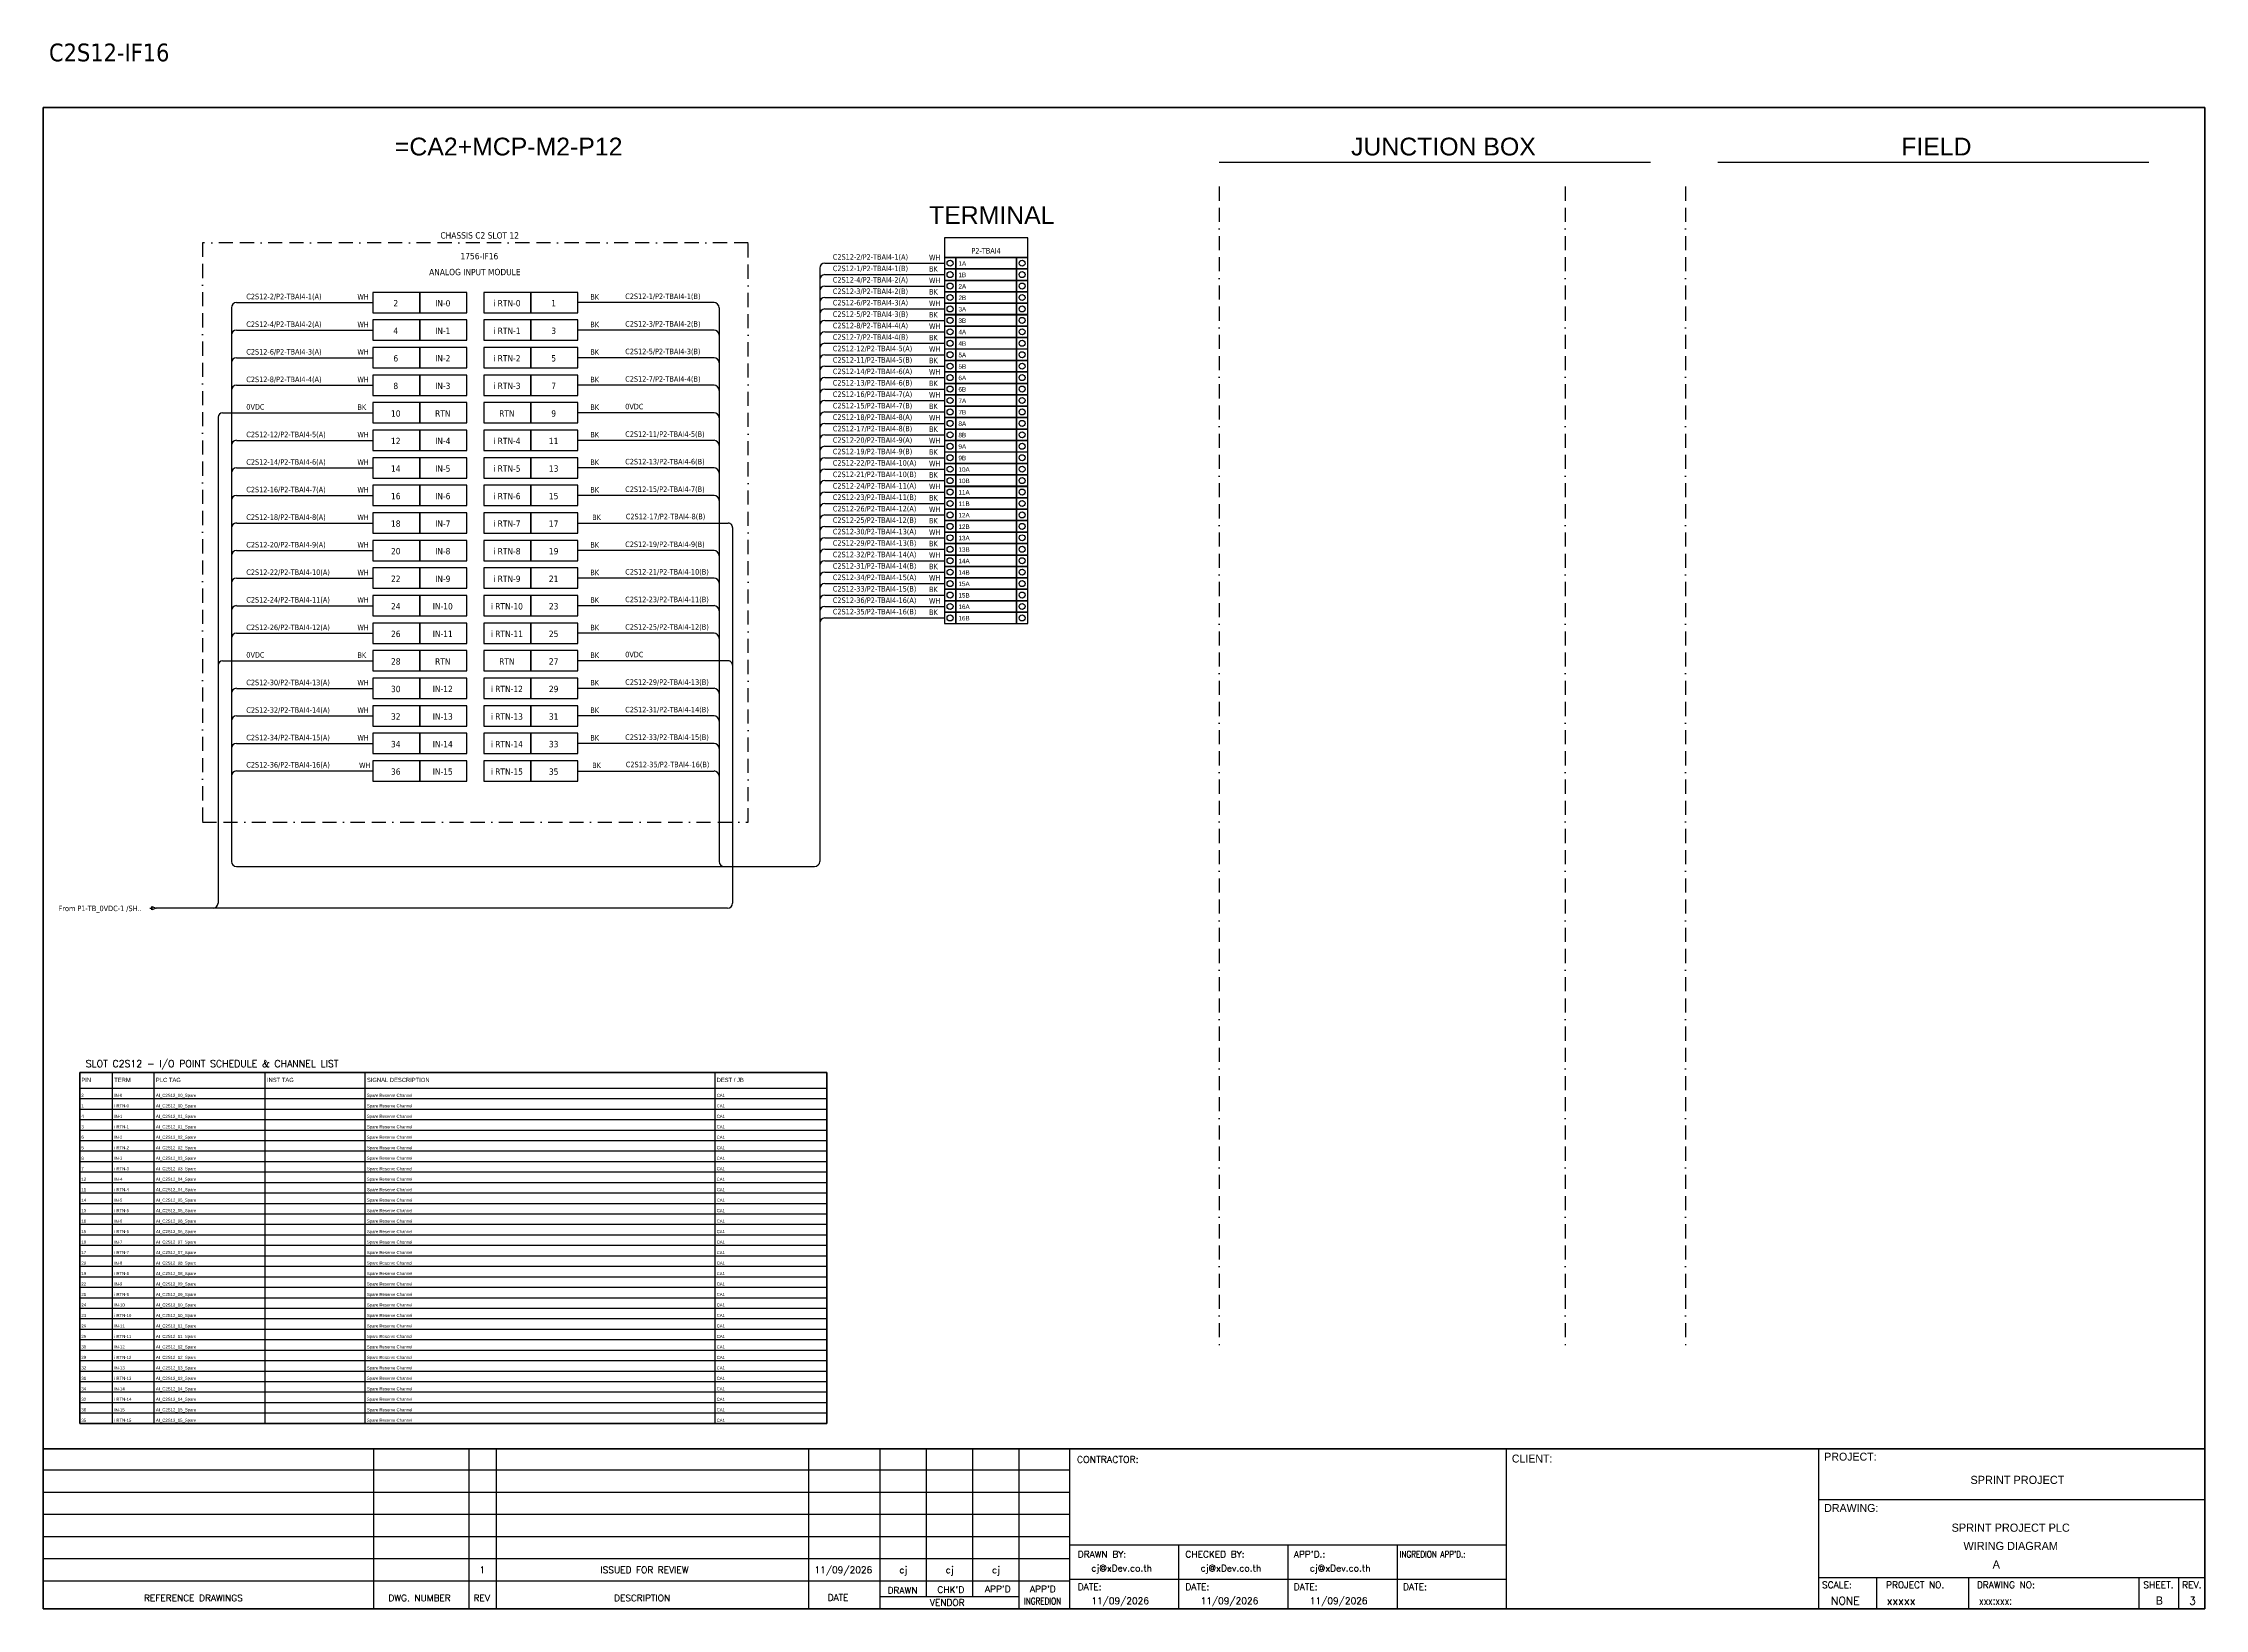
# Model space of a CAD drawing. Header units: millimetres. Extents: x 0 to 62600, y 0 to 14837.
# Drawn here: x 50320 to 54213, y 9013 to 11833 of the extents above; entities that cross this region are included whole.
import ezdxf
from ezdxf.enums import TextEntityAlignment as Align

# ---------------------------------------------------------------- set-up
doc = ezdxf.new("R2010")
doc.units = ezdxf.units.MM
doc.linetypes.add('BORDERX2', pattern=[88.9, 25.4, -12.7, 25.4, -12.7, 0, -12.7])
for name, color, linetype in [('GT_1', 9, 'Continuous'), ('HELPPOINT', 7, 'Continuous'), ('MEMBER', 7, 'Continuous'), ('VECTORS', 7, 'Continuous'), ('x01001-FrameArea', 2, 'BORDERX2')]:
    doc.layers.add(name, color=color, linetype=linetype)
doc.layers.add('IE-EQUIP', color=253, linetype='Continuous', lineweight=25)
doc.layers.add('IE-WIRE', color=7, linetype='Continuous', lineweight=25)
doc.styles.add('HTX11', font='O8111901')
doc.styles.add('ROMANS', font='romans.shx', dxfattribs={"width": 0.85, "height": 25})
doc.styles.get("Standard").update_dxf_attribs({"font": 'arial.ttf'})
doc.styles.add('Tahoma', font='')
doc.styles.get('Tahoma').set_extended_font_data('Tahoma')

# ---------------------------------------------------------------- blocks, each defined once
blk = doc.blocks.new('xTermSingleLayer110')
at = {"color": 7, "ltscale": 25.4}
for points in [[(0, -537), (537, -537), (537, 0), (0, 0)], [(537, -537), (3378, -537), (3378, 0), (537, 0)], [(3378, -537), (3915, -537), (3915, 0), (3378, 0)]]:
    blk.add_lwpolyline(points, close=True, dxfattribs=at)
for centre in [(268, -268), (3647, -268)]:
    blk.add_circle(centre, 141, dxfattribs=at)
blk.add_attdef('TERMINAL_B', (661, -387), '', height=212)
blk = doc.blocks.new('xTerminal_fr_to')
at = {"layer": 'VECTORS', "color": 1, "true_color": 0xff0000}
for p, q in [((-11.3, 0), (-7.8, 0)), ((-7.8, 2.8), (0, 0)), ((-7.8, -2.8), (-7.8, 2.8)), ((-7.8, 2.8), (0, 0)), ((-7.8, 2.8), (-7.8, -2.8)), ((0, 0), (-7.8, -2.8)), ((0, 0), (-7.8, -2.8))]:
    blk.add_line(p, q, dxfattribs=at)

msp = doc.modelspace()

# ---------------------------------------------------------------- linework, layer by layer
for p, q in [((52437.9, 11618.3), (53214.7, 11618.3)), ((53335.7, 11618.3), (54112.4, 11618.3))]:
    msp.add_line(p, q)
at = {"ltscale": 25.4}
for p, q in [((51727.3, 11415.7), (51942.7, 11415.7)), ((51727.3, 11374.5), (51942.7, 11374.5)), ((51527.8, 11365.4), (51282.5, 11365.4)), ((51727.3, 11333.3), (51942.7, 11333.3)), ((51527.8, 11315.8), (51282.5, 11315.8)), ((51727.3, 11292.1), (51942.7, 11292.1)), ((51527.8, 11266.1), (51282.5, 11266.1)), ((51527.8, 11216.5), (51282.5, 11216.5)), ((51727.3, 11250.8), (51942.7, 11250.8)), ((51727.3, 11209.6), (51942.7, 11209.6)), ((50642.5, 11166.9), (50913, 11166.9)), ((51527.8, 11166.9), (51282.5, 11166.9)), ((51727.3, 11168.4), (51942.7, 11168.4)), ((51527.8, 11117.2), (51282.5, 11117.2)), ((51727.3, 11127.2), (51942.7, 11127.2)), ((51527.8, 11067.6), (51282.5, 11067.6)), ((51727.3, 11085.9), (51942.7, 11085.9)), ((51727.3, 11044.7), (51942.7, 11044.7)), ((51527.8, 11018), (51282.5, 11018)), ((51727.3, 11003.5), (51942.7, 11003.5)), ((51282.5, 10968.3), (51553, 10968.3)), ((51727.3, 10962.3), (51942.7, 10962.3)), ((51527.8, 10918.7), (51282.5, 10918.7)), ((51727.3, 10921), (51942.7, 10921)), ((51527.8, 10869.1), (51282.5, 10869.1)), ((51727.3, 10879.8), (51942.7, 10879.8)), ((51727.3, 10838.6), (51942.7, 10838.6)), ((51527.8, 10819.4), (51282.5, 10819.4)), ((51727.3, 10797.4), (51942.7, 10797.4)), ((51527.8, 10769.8), (51282.5, 10769.8)), ((50642.5, 10720.2), (50913, 10720.2)), ((51553, 10720.2), (51282.5, 10720.2)), ((51527.8, 10670.5), (51282.5, 10670.5)), ((51527.8, 10620.9), (51282.5, 10620.9)), ((51527.8, 10571.3), (51282.5, 10571.3)), ((51282.5, 10521.6), (51527.8, 10521.6))]:
    msp.add_line(p, q, dxfattribs=at)
at = {"color": 7}
for p, q in [((50444.6, 9346.4), (50444.6, 9978.5)), ((50519.6, 9346.4), (50519.6, 9978.5)), ((50719.6, 9346.4), (50719.6, 9978.5)), ((50899.6, 9346.4), (50899.6, 9978.5)), ((51529.6, 9346.4), (51529.6, 9978.5)), ((50385.3, 9950.5), (51731.1, 9950.5))]:
    msp.add_line(p, q, dxfattribs=at)
at = {"color": 8}
for p, q in [((50385.3, 9931.7), (51731.1, 9931.7)), ((50385.3, 9912.8), (51731.1, 9912.8)), ((50385.3, 9893.9), (51731.1, 9893.9)), ((50385.3, 9875), (51731.1, 9875)), ((50385.3, 9856.2), (51731.1, 9856.2)), ((50385.3, 9837.3), (51731.1, 9837.3)), ((50385.3, 9818.4), (51731.1, 9818.4)), ((50385.3, 9799.5), (51731.1, 9799.5)), ((50385.3, 9780.6), (51731.1, 9780.6)), ((50385.3, 9761.8), (51731.1, 9761.8)), ((50385.3, 9742.9), (51731.1, 9742.9)), ((50385.3, 9724), (51731.1, 9724)), ((50385.3, 9705.1), (51731.1, 9705.1)), ((50385.3, 9686.2), (51731.1, 9686.2)), ((50385.3, 9667.4), (51731.1, 9667.4)), ((50385.3, 9648.5), (51731.1, 9648.5)), ((50385.3, 9629.6), (51731.1, 9629.6)), ((50385.3, 9610.7), (51731.1, 9610.7)), ((50385.3, 9591.9), (51731.1, 9591.9)), ((50385.3, 9573), (51731.1, 9573)), ((50385.3, 9554.1), (51731.1, 9554.1)), ((50385.3, 9535.2), (51731.1, 9535.2)), ((50385.3, 9516.3), (51731.1, 9516.3)), ((50385.3, 9497.5), (51731.1, 9497.5)), ((50385.3, 9478.6), (51731.1, 9478.6)), ((50385.3, 9459.7), (51731.1, 9459.7)), ((50385.3, 9440.8), (51731.1, 9440.8)), ((50385.3, 9422), (51731.1, 9422)), ((50385.3, 9403.1), (51731.1, 9403.1)), ((50385.3, 9384.2), (51731.1, 9384.2)), ((50385.3, 9365.3), (51731.1, 9365.3))]:
    msp.add_line(p, q, dxfattribs=at)
at = {"color": 4}
for p, q in [((53621.9, 9068.7), (53621.9, 9012.6)), ((53787.2, 9068.7), (53787.2, 9012.6))]:
    msp.add_line(p, q, dxfattribs=at)
at = {"color": 4, "ltscale": 0.5}
for p, q in [((54094.3, 9068.7), (54094.3, 9012.6)), ((54094.3, 9068.7), (54094.3, 9012.6)), ((54165.5, 9068.7), (54165.5, 9012.6)), ((54165.5, 9068.7), (54165.5, 9012.6))]:
    msp.add_line(p, q, dxfattribs=at)
at = {"color": 4, "ltscale": 25.4}
msp.add_lwpolyline([(51942.7, 11446.6), (52093, 11446.6), (52093, 11481.9), (51942.7, 11481.9)], close=True, dxfattribs=at)
msp.add_lwpolyline([(50385.3, 9978.5), (51731.1, 9978.5), (51731.1, 9346.4), (50385.3, 9346.4)], close=True)
at = {"color": 7}
msp.add_lwpolyline([(50385.3, 9346.4), (51731.1, 9346.4), (51731.1, 9978.5), (50385.3, 9978.5), (50385.3, 9346.4)], dxfattribs=at)
at = {"ltscale": 25.4}
for centre, radius, start, end in [((51727.3, 11406.6), 9.14, 90, 180), ((51727.3, 11365.4), 9.14, 90, 180), ((51527.8, 11356.2), 9.17, 0, 90), ((51727.3, 11324.1), 9.14, 90, 180), ((51527.8, 11306.6), 9.17, 0, 90), ((51727.3, 11282.9), 9.14, 90, 180), ((51527.8, 11256.9), 9.17, 0, 90), ((51527.8, 11207.3), 9.17, 0, 90), ((51727.3, 11241.7), 9.14, 90, 180), ((51727.3, 11200.5), 9.14, 90, 180), ((51527.8, 11157.7), 9.17, 0, 90), ((51727.3, 11159.2), 9.14, 90, 180), ((51527.8, 11108.1), 9.17, 0, 90), ((51727.3, 11118), 9.14, 90, 180), ((51527.8, 11058.4), 9.17, 0, 90), ((51727.3, 11076.8), 9.14, 90, 180), ((51727.3, 11035.6), 9.14, 90, 180), ((51527.8, 11008.8), 9.17, 0, 90), ((51727.3, 10994.3), 9.14, 90, 180), ((51727.3, 10953.1), 9.14, 90, 180), ((51527.8, 10909.5), 9.17, 0, 90), ((51727.3, 10911.9), 9.14, 90, 180), ((51527.8, 10859.9), 9.17, 0, 90), ((51727.3, 10870.7), 9.14, 90, 180), ((51727.3, 10829.5), 9.14, 90, 180), ((51527.8, 10810.3), 9.17, 0, 90), ((51727.3, 10788.2), 9.14, 90, 180), ((51527.8, 10760.6), 9.17, 0, 90), ((51527.8, 10661.4), 9.17, 0, 90), ((51527.8, 10611.7), 9.17, 0, 90), ((51527.8, 10562.1), 9.17, 0, 90), ((51527.8, 10512.5), 9.17, 0, 90)]:
    msp.add_arc(centre, radius, start, end, dxfattribs=at)
at = {"layer": 'GT_1', "color": 4}
for p, q in [((50915, 9012.6), (50915, 9300.8)), ((51086.9, 9012.6), (51086.9, 9300.8)), ((51136.1, 9012.6), (51136.1, 9300.8)), ((51698.7, 9012.6), (51698.7, 9300.8)), ((51827, 9012.6), (51827, 9300.8)), ((51910.6, 9034.4), (51910.6, 9300.8)), ((51994.1, 9034.5), (51994.1, 9300.8)), ((52077.4, 9012.6), (52077.4, 9300.8)), ((52168.4, 9012.6), (52168.4, 9300.8)), ((52955.4, 9012.6), (52955.4, 9300.8)), ((53517.7, 9012.6), (53517.7, 9300.8)), ((53517.7, 9012.6), (53517.7, 9300.8)), ((53517.7, 9012.6), (53517.7, 9300.8)), ((52168.4, 9262), (50319.6, 9262)), ((52168.4, 9222.2), (50319.6, 9222.2)), ((52168.4, 9182.2), (50319.6, 9182.2)), ((52168.4, 9142.3), (50319.6, 9142.3)), ((52955.4, 9127), (52168.4, 9127)), ((52365.2, 9012.6), (52365.2, 9127)), ((52561.9, 9012.6), (52561.9, 9127)), ((52758.7, 9012.6), (52758.7, 9127)), ((52168.4, 9102.4), (50319.6, 9102.4)), ((52168.3, 9062.5), (50319.6, 9062.5)), ((52077.4, 9034.4), (51827, 9034.4)), ((52955.4, 9065.5), (52168.4, 9065.5)), ((53517.7, 9068.7), (54212.9, 9068.7))]:
    msp.add_line(p, q, dxfattribs=at)
at = {"layer": 'HELPPOINT', "color": 4, "lineweight": 35}
for p, q in [((50319.6, 9012.6), (50319.6, 11716.9)), ((50319.6, 11716.9), (54212.9, 11716.9)), ((50319.6, 9012.6), (50319.6, 11716.9)), ((50319.6, 11716.9), (54212.9, 11716.9)), ((54212.9, 11716.9), (54212.9, 9012.6)), ((54212.9, 11716.9), (54212.9, 9012.6)), ((54212.9, 9012.6), (50319.6, 9012.6)), ((54212.9, 9012.6), (50319.6, 9012.6))]:
    msp.add_line(p, q, dxfattribs=at)
at = {"layer": 'HELPPOINT', "color": 4}
for p, q in [((53517.7, 9209.2), (54212.9, 9209.2)), ((53517.7, 9209.2), (54212.9, 9209.2)), ((53517.7, 9068.7), (54212.9, 9068.7))]:
    msp.add_line(p, q, dxfattribs=at)
at = {"layer": 'IE-EQUIP', "linetype": 'Continuous', "ltscale": 25.4}
for points in [[(50913, 11347), (50997.7, 11347), (50997.7, 11383.7), (50913, 11383.7)], [(50997.7, 11347), (51082.3, 11347), (51082.3, 11383.7), (50997.7, 11383.7)], [(51113.2, 11347), (51197.8, 11347), (51197.8, 11383.7), (51113.2, 11383.7)], [(51197.8, 11347), (51282.5, 11347), (51282.5, 11383.7), (51197.8, 11383.7)], [(50913, 11297.4), (50997.7, 11297.4), (50997.7, 11334.1), (50913, 11334.1)], [(50997.7, 11297.4), (51082.3, 11297.4), (51082.3, 11334.1), (50997.7, 11334.1)], [(51113.2, 11297.4), (51197.8, 11297.4), (51197.8, 11334.1), (51113.2, 11334.1)], [(51197.8, 11297.4), (51282.5, 11297.4), (51282.5, 11334.1), (51197.8, 11334.1)], [(50913, 11247.8), (50997.7, 11247.8), (50997.7, 11284.5), (50913, 11284.5)], [(50997.7, 11247.8), (51082.3, 11247.8), (51082.3, 11284.5), (50997.7, 11284.5)], [(51113.2, 11247.8), (51197.8, 11247.8), (51197.8, 11284.5), (51113.2, 11284.5)], [(51197.8, 11247.8), (51282.5, 11247.8), (51282.5, 11284.5), (51197.8, 11284.5)], [(50913, 11198.1), (50997.7, 11198.1), (50997.7, 11234.8), (50913, 11234.8)], [(50997.7, 11198.1), (51082.3, 11198.1), (51082.3, 11234.8), (50997.7, 11234.8)], [(51113.2, 11198.1), (51197.8, 11198.1), (51197.8, 11234.8), (51113.2, 11234.8)], [(51197.8, 11198.1), (51282.5, 11198.1), (51282.5, 11234.8), (51197.8, 11234.8)], [(50913, 11148.5), (50997.7, 11148.5), (50997.7, 11185.2), (50913, 11185.2)], [(50997.7, 11148.5), (51082.3, 11148.5), (51082.3, 11185.2), (50997.7, 11185.2)], [(51113.2, 11148.5), (51197.8, 11148.5), (51197.8, 11185.2), (51113.2, 11185.2)], [(51197.8, 11148.5), (51282.5, 11148.5), (51282.5, 11185.2), (51197.8, 11185.2)], [(50913, 11098.9), (50997.7, 11098.9), (50997.7, 11135.6), (50913, 11135.6)], [(50997.7, 11098.9), (51082.3, 11098.9), (51082.3, 11135.6), (50997.7, 11135.6)], [(51113.2, 11098.9), (51197.8, 11098.9), (51197.8, 11135.6), (51113.2, 11135.6)], [(51197.8, 11098.9), (51282.5, 11098.9), (51282.5, 11135.6), (51197.8, 11135.6)], [(50913, 11049.2), (50997.7, 11049.2), (50997.7, 11085.9), (50913, 11085.9)], [(50997.7, 11049.2), (51082.3, 11049.2), (51082.3, 11085.9), (50997.7, 11085.9)], [(51113.2, 11049.2), (51197.8, 11049.2), (51197.8, 11085.9), (51113.2, 11085.9)], [(51197.8, 11049.2), (51282.5, 11049.2), (51282.5, 11085.9), (51197.8, 11085.9)], [(50913, 10999.6), (50997.7, 10999.6), (50997.7, 11036.3), (50913, 11036.3)], [(50997.7, 10999.6), (51082.3, 10999.6), (51082.3, 11036.3), (50997.7, 11036.3)], [(51113.2, 10999.6), (51197.8, 10999.6), (51197.8, 11036.3), (51113.2, 11036.3)], [(51197.8, 10999.6), (51282.5, 10999.6), (51282.5, 11036.3), (51197.8, 11036.3)], [(50913, 10950), (50997.7, 10950), (50997.7, 10986.7), (50913, 10986.7)], [(50997.7, 10950), (51082.3, 10950), (51082.3, 10986.7), (50997.7, 10986.7)], [(51113.2, 10950), (51197.8, 10950), (51197.8, 10986.7), (51113.2, 10986.7)], [(51197.8, 10950), (51282.5, 10950), (51282.5, 10986.7), (51197.8, 10986.7)], [(50913, 10900.3), (50997.7, 10900.3), (50997.7, 10937), (50913, 10937)], [(50997.7, 10900.3), (51082.3, 10900.3), (51082.3, 10937), (50997.7, 10937)], [(51113.2, 10900.3), (51197.8, 10900.3), (51197.8, 10937), (51113.2, 10937)], [(51197.8, 10900.3), (51282.5, 10900.3), (51282.5, 10937), (51197.8, 10937)], [(50913, 10850.7), (50997.7, 10850.7), (50997.7, 10887.4), (50913, 10887.4)], [(50997.7, 10850.7), (51082.3, 10850.7), (51082.3, 10887.4), (50997.7, 10887.4)], [(51113.2, 10850.7), (51197.8, 10850.7), (51197.8, 10887.4), (51113.2, 10887.4)], [(51197.8, 10850.7), (51282.5, 10850.7), (51282.5, 10887.4), (51197.8, 10887.4)], [(50913, 10801.1), (50997.7, 10801.1), (50997.7, 10837.8), (50913, 10837.8)], [(50997.7, 10801.1), (51082.3, 10801.1), (51082.3, 10837.8), (50997.7, 10837.8)], [(51113.2, 10801.1), (51197.8, 10801.1), (51197.8, 10837.8), (51113.2, 10837.8)], [(51197.8, 10801.1), (51282.5, 10801.1), (51282.5, 10837.8), (51197.8, 10837.8)], [(50913, 10751.4), (50997.7, 10751.4), (50997.7, 10788.1), (50913, 10788.1)], [(50997.7, 10751.4), (51082.3, 10751.4), (51082.3, 10788.1), (50997.7, 10788.1)], [(51113.2, 10751.4), (51197.8, 10751.4), (51197.8, 10788.1), (51113.2, 10788.1)], [(51197.8, 10751.4), (51282.5, 10751.4), (51282.5, 10788.1), (51197.8, 10788.1)], [(50913, 10701.8), (50997.7, 10701.8), (50997.7, 10738.5), (50913, 10738.5)], [(50997.7, 10701.8), (51082.3, 10701.8), (51082.3, 10738.5), (50997.7, 10738.5)], [(51113.2, 10701.8), (51197.8, 10701.8), (51197.8, 10738.5), (51113.2, 10738.5)], [(51197.8, 10701.8), (51282.5, 10701.8), (51282.5, 10738.5), (51197.8, 10738.5)], [(50913, 10652.2), (50997.7, 10652.2), (50997.7, 10688.9), (50913, 10688.9)], [(50997.7, 10652.2), (51082.3, 10652.2), (51082.3, 10688.9), (50997.7, 10688.9)], [(51113.2, 10652.2), (51197.8, 10652.2), (51197.8, 10688.9), (51113.2, 10688.9)], [(51197.8, 10652.2), (51282.5, 10652.2), (51282.5, 10688.9), (51197.8, 10688.9)], [(50913, 10602.5), (50997.7, 10602.5), (50997.7, 10639.2), (50913, 10639.2)], [(50997.7, 10602.5), (51082.3, 10602.5), (51082.3, 10639.2), (50997.7, 10639.2)], [(51113.2, 10602.5), (51197.8, 10602.5), (51197.8, 10639.2), (51113.2, 10639.2)], [(51197.8, 10602.5), (51282.5, 10602.5), (51282.5, 10639.2), (51197.8, 10639.2)], [(50913, 10552.9), (50997.7, 10552.9), (50997.7, 10589.6), (50913, 10589.6)], [(50997.7, 10552.9), (51082.3, 10552.9), (51082.3, 10589.6), (50997.7, 10589.6)], [(51113.2, 10552.9), (51197.8, 10552.9), (51197.8, 10589.6), (51113.2, 10589.6)], [(51197.8, 10552.9), (51282.5, 10552.9), (51282.5, 10589.6), (51197.8, 10589.6)], [(50913, 10503.3), (50997.7, 10503.3), (50997.7, 10540), (50913, 10540)], [(50997.7, 10503.3), (51082.3, 10503.3), (51082.3, 10540), (50997.7, 10540)], [(51113.2, 10503.3), (51197.8, 10503.3), (51197.8, 10540), (51113.2, 10540)], [(51197.8, 10503.3), (51282.5, 10503.3), (51282.5, 10540), (51197.8, 10540)]]:
    msp.add_lwpolyline(points, close=True, dxfattribs=at)
at = {"layer": 'IE-WIRE', "color": 4, "ltscale": 25.4}
for p, q in [((51718.2, 11427.2), (51718.2, 10358.8)), ((51727.3, 11436.3), (51942.7, 11436.3)), ((51727.3, 11395.1), (51942.7, 11395.1)), ((50658.6, 11356.2), (50658.6, 10358.8)), ((50667.8, 11365.4), (50913, 11365.4)), ((51536.9, 11356.2), (51536.9, 10358.8)), ((51727.3, 11353.9), (51942.7, 11353.9)), ((50667.8, 11315.8), (50913, 11315.8)), ((51727.3, 11312.7), (51942.7, 11312.7)), ((50667.8, 11266.1), (50913, 11266.1)), ((51727.3, 11271.4), (51942.7, 11271.4)), ((50667.8, 11216.5), (50913, 11216.5)), ((51727.3, 11230.2), (51942.7, 11230.2)), ((51727.3, 11189), (51942.7, 11189)), ((51727.3, 11147.8), (51942.7, 11147.8)), ((50667.8, 11117.2), (50913, 11117.2)), ((51727.3, 11106.5), (51942.7, 11106.5)), ((50667.8, 11067.6), (50913, 11067.6)), ((51727.3, 11065.3), (51942.7, 11065.3)), ((51727.3, 11024.1), (51942.7, 11024.1)), ((50667.8, 11018), (50913, 11018)), ((51727.3, 10982.9), (51942.7, 10982.9)), ((50667.8, 10968.3), (50913, 10968.3)), ((51727.3, 10941.7), (51942.7, 10941.7)), ((50667.8, 10918.7), (50913, 10918.7)), ((50667.8, 10869.1), (50913, 10869.1)), ((51727.3, 10900.4), (51942.7, 10900.4)), ((51727.3, 10859.2), (51942.7, 10859.2)), ((50667.8, 10819.4), (50913, 10819.4)), ((51727.3, 10818), (51942.7, 10818)), ((50667.8, 10769.8), (50913, 10769.8)), ((50667.8, 10670.5), (50913, 10670.5)), ((50667.8, 10620.9), (50913, 10620.9)), ((50667.8, 10571.3), (50913, 10571.3)), ((50913, 10521.6), (50667.8, 10521.6))]:
    msp.add_line(p, q, dxfattribs=at)
at = {"layer": 'IE-WIRE', "color": 7, "ltscale": 25.4}
for p, q in [((50634.5, 11158.9), (50634.5, 10283.6)), ((51561, 10960.3), (51561, 10283.6)), ((51552.1, 10274.6), (50523, 10274.6))]:
    msp.add_line(p, q, dxfattribs=at)
at = {"layer": 'IE-WIRE', "color": 4}
msp.add_line((50667.7, 10349.7), (51709.1, 10349.7), dxfattribs=at)
at = {"layer": 'IE-WIRE', "color": 4, "ltscale": 25.4}
for centre, radius in [((51727.3, 11427.2), 9.14), ((51727.3, 11386), 9.14), ((50667.8, 11356.2), 9.17), ((51727.3, 11344.7), 9.14), ((50667.8, 11306.6), 9.17), ((51727.3, 11303.5), 9.14), ((50667.8, 11256.9), 9.17), ((51727.3, 11262.3), 9.14), ((50667.8, 11207.3), 9.17), ((51727.3, 11221.1), 9.14), ((51727.3, 11179.9), 9.14), ((51727.3, 11138.6), 9.14), ((50667.8, 11108.1), 9.17), ((51727.3, 11097.4), 9.14), ((50667.8, 11058.4), 9.17), ((51727.3, 11056.2), 9.14), ((51727.3, 11015), 9.14), ((50667.8, 11008.8), 9.17), ((51727.3, 10973.7), 9.14), ((50667.8, 10959.2), 9.17), ((51727.3, 10932.5), 9.14), ((50667.8, 10909.5), 9.17), ((50667.8, 10859.9), 9.17), ((51727.3, 10891.3), 9.14), ((51727.3, 10850.1), 9.14), ((50667.8, 10810.3), 9.17), ((51727.3, 10808.8), 9.14), ((50667.8, 10760.6), 9.17), ((50667.8, 10661.4), 9.17), ((50667.8, 10611.7), 9.17), ((50667.8, 10562.1), 9.17), ((50667.8, 10512.5), 9.17)]:
    msp.add_arc(centre, radius, 90, 180, dxfattribs=at)
at = {"layer": 'IE-WIRE', "ltscale": 25.4}
for centre in [(50642.5, 11158.9), (50642.5, 10712.2)]:
    msp.add_arc(centre, 8, 90, 180, dxfattribs=at)
at = {"layer": 'IE-WIRE', "color": 4}
for centre, start, end in [((50667.7, 10358.8), 180, 270), ((51546.1, 10358.8), 180, 270), ((51709.1, 10358.8), 270, 0)]:
    msp.add_arc(centre, 9.14, start, end, dxfattribs=at)
at = {"layer": 'IE-WIRE', "color": 7, "ltscale": 25.4}
for centre in [(50625.5, 10283.6), (51552.1, 10283.6), (51552.1, 10283.6)]:
    msp.add_arc(centre, 8.96, 270, 0, dxfattribs=at)
at = {"layer": 'MEMBER', "color": 4, "lineweight": 35}
msp.add_line((50319.6, 9300.8), (54212.9, 9300.8), dxfattribs=at)
msp.add_line((50319.6, 9300.8), (54212.9, 9300.8), dxfattribs=at)
at = {"layer": 'MEMBER', "color": 4}
for p, q in [((53517.7, 9209.2), (54212.9, 9209.2)), ((53517.7, 9209.2), (54212.9, 9209.2)), ((53517.7, 9068.7), (54212.9, 9068.7)), ((53517.7, 9068.7), (54212.9, 9068.7))]:
    msp.add_line(p, q, dxfattribs=at)
at = {"layer": 'x01001-FrameArea'}
for p, q in [((52437.8, 11574.2), (52437.8, 9487.7)), ((53060.9, 11574.2), (53060.9, 9487.7)), ((53277.7, 11574.2), (53277.7, 9487.7))]:
    msp.add_line(p, q, dxfattribs=at)
msp.add_lwpolyline([(50606.3, 10429.3), (51589.3, 10429.3), (51589.3, 11473.1), (50606.3, 11473.1)], close=True, dxfattribs=at)
at = {"layer": 'x01001-FrameArea', "ltscale": 25.4}
for centre in [(51553, 10960.3), (51553, 10712.2)]:
    msp.add_arc(centre, 8, 0, 90, dxfattribs=at)

# ---------------------------------------------------------------- block references
at = {"xscale": 0.0384, "yscale": 0.0384, "zscale": 0.0384}
for p, values in [((51942.7, 11446.6), {'TERMINAL_B': '1A'}), ((51942.7, 11426), {'TERMINAL_B': '1B'}), ((51942.7, 11405.4), {'TERMINAL_B': '2A'}), ((51942.7, 11384.8), {'TERMINAL_B': '2B'}), ((51942.7, 11364.2), {'TERMINAL_B': '3A'}), ((51942.7, 11343.6), {'TERMINAL_B': '3B'}), ((51942.7, 11323), {'TERMINAL_B': '4A'}), ((51942.7, 11302.4), {'TERMINAL_B': '4B'}), ((51942.7, 11281.7), {'TERMINAL_B': '5A'}), ((51942.7, 11261.1), {'TERMINAL_B': '5B'}), ((51942.7, 11240.5), {'TERMINAL_B': '6A'}), ((51942.7, 11219.9), {'TERMINAL_B': '6B'}), ((51942.7, 11199.3), {'TERMINAL_B': '7A'}), ((51942.7, 11178.7), {'TERMINAL_B': '7B'}), ((51942.7, 11158.1), {'TERMINAL_B': '8A'}), ((51942.7, 11137.5), {'TERMINAL_B': '8B'}), ((51942.7, 11116.9), {'TERMINAL_B': '9A'}), ((51942.7, 11096.2), {'TERMINAL_B': '9B'}), ((51942.7, 11075.6), {'TERMINAL_B': '10A'}), ((51942.7, 11055), {'TERMINAL_B': '10B'}), ((51942.7, 11034.4), {'TERMINAL_B': '11A'}), ((51942.7, 11013.8), {'TERMINAL_B': '11B'}), ((51942.7, 10993.2), {'TERMINAL_B': '12A'}), ((51942.7, 10972.6), {'TERMINAL_B': '12B'}), ((51942.7, 10952), {'TERMINAL_B': '13A'}), ((51942.7, 10931.3), {'TERMINAL_B': '13B'}), ((51942.7, 10910.7), {'TERMINAL_B': '14A'}), ((51942.7, 10890.1), {'TERMINAL_B': '14B'}), ((51942.7, 10869.5), {'TERMINAL_B': '15A'}), ((51942.7, 10848.9), {'TERMINAL_B': '15B'}), ((51942.7, 10828.3), {'TERMINAL_B': '16A'}), ((51942.7, 10807.7), {'TERMINAL_B': '16B'})]:
    msp.add_blockref('xTermSingleLayer110', p, dxfattribs=at).add_auto_attribs(values)
msp.add_blockref('xTerminal_fr_to', (50523, 10274.6))

# ---------------------------------------------------------------- texts
at = {"color": 2, "style": 'Tahoma'}
msp.add_text('C2S12-IF16', height=32, dxfattribs=at).set_placement((50330, 11799.9))
at = {"color": 2}
for s, p in [('=CA2+MCP-M2-P12', (50953, 11630.4)), ('JUNCTION BOX', (52675.2, 11630.4)), ('FIELD', (53666.1, 11630.4)), ('TERMINAL', (51915.1, 11507))]:
    msp.add_text(s, height=32, dxfattribs=at).set_placement(p)
at = {"color": 2, "style": 'Tahoma'}
for s, height, p in [('CHASSIS C2 SLOT 12', 11.441, (51105.8, 11486.4)), ('1756-IF16', 11.44, (51105.2, 11449)), ('ANALOG INPUT MODULE', 11.441, (51097, 11420.4)), ('2', 11.4, (50954.6, 11364.2)), ('IN-0', 11.44, (51039.2, 11364.2)), ('i RTN-0', 11.44, (51154.7, 11364.2)), ('1', 11.4, (51239, 11364.2)), ('4', 11.4, (50954.6, 11314.6)), ('IN-1', 11.44, (51039.2, 11314.6)), ('i RTN-1', 11.44, (51154.7, 11314.6)), ('3', 11.4, (51239, 11314.6)), ('6', 11.4, (50954.6, 11265)), ('IN-2', 11.44, (51039.2, 11265)), ('i RTN-2', 11.44, (51154.7, 11265)), ('5', 11.4, (51239, 11265)), ('8', 11.4, (50954.6, 11215.3)), ('IN-3', 11.44, (51039.2, 11215.3)), ('i RTN-3', 11.44, (51154.7, 11215.3)), ('7', 11.4, (51239, 11215.3)), ('10', 11.44, (50954.6, 11165.7)), ('RTN', 11.44, (51039.2, 11165.7)), ('RTN', 11.44, (51154.7, 11165.7)), ('9', 11.4, (51239, 11165.7)), ('12', 11.44, (50954.6, 11116.1)), ('IN-4', 11.44, (51039.2, 11116.1)), ('i RTN-4', 11.44, (51154.7, 11116.1)), ('11', 11.44, (51239, 11116.1)), ('14', 11.44, (50954.6, 11066.4)), ('IN-5', 11.44, (51039.2, 11066.4)), ('i RTN-5', 11.44, (51154.7, 11066.4)), ('13', 11.44, (51239, 11066.4)), ('16', 11.44, (50954.6, 11016.8)), ('IN-6', 11.44, (51039.2, 11016.8)), ('i RTN-6', 11.44, (51154.7, 11016.8)), ('15', 11.44, (51239, 11016.8)), ('18', 11.44, (50954.6, 10967.2)), ('IN-7', 11.44, (51039.2, 10967.2)), ('i RTN-7', 11.44, (51154.7, 10967.2)), ('17', 11.44, (51239, 10967.2)), ('20', 11.44, (50954.6, 10917.6)), ('IN-8', 11.44, (51039.2, 10917.6)), ('i RTN-8', 11.44, (51154.7, 10917.6)), ('19', 11.44, (51239, 10917.6)), ('22', 11.44, (50954.6, 10867.9)), ('IN-9', 11.44, (51039.2, 10867.9)), ('i RTN-9', 11.44, (51154.7, 10867.9)), ('21', 11.44, (51239, 10867.9)), ('24', 11.44, (50954.6, 10818.3)), ('IN-10', 11.44, (51039.2, 10818.3)), ('i RTN-10', 11.44, (51154.7, 10818.3)), ('23', 11.44, (51239, 10818.3)), ('26', 11.44, (50954.6, 10768.7)), ('IN-11', 11.44, (51039.2, 10768.7)), ('i RTN-11', 11.44, (51154.7, 10768.7)), ('25', 11.44, (51239, 10768.7)), ('28', 11.44, (50954.6, 10719)), ('RTN', 11.44, (51039.2, 10719)), ('RTN', 11.44, (51154.7, 10719)), ('27', 11.44, (51239, 10719)), ('30', 11.44, (50954.6, 10669.4)), ('IN-12', 11.44, (51039.2, 10669.4)), ('i RTN-12', 11.44, (51154.7, 10669.4)), ('29', 11.44, (51239, 10669.4)), ('32', 11.44, (50954.6, 10619.8)), ('IN-13', 11.44, (51039.2, 10619.8)), ('i RTN-13', 11.44, (51154.7, 10619.8)), ('31', 11.44, (51239, 10619.8)), ('34', 11.44, (50954.6, 10570.1)), ('IN-14', 11.44, (51039.2, 10570.1)), ('i RTN-14', 11.44, (51154.7, 10570.1)), ('33', 11.44, (51239, 10570.1)), ('36', 11.44, (50954.6, 10520.5)), ('IN-15', 11.44, (51039.2, 10520.5)), ('i RTN-15', 11.44, (51154.7, 10520.5)), ('35', 11.44, (51239, 10520.5))]:
    msp.add_text(s, height=height, dxfattribs=at).set_placement(p, align=Align.MIDDLE_CENTER)
at = {"color": 4, "style": 'Tahoma'}
for s, height, p in [('C2S12-2/P2-TBAI4-1(A)', 9.949, (51741.8, 11442.6)), ('WH', 9.95, (51915.1, 11441.6)), ('C2S12-4/P2-TBAI4-2(A)', 9.949, (51741.8, 11401.4)), ('WH', 9.95, (51915.1, 11400.4)), ('C2S12-2/P2-TBAI4-1(A)', 9.949, (50685.4, 11371.3)), ('WH', 9.95, (50885.5, 11370.6)), ('C2S12-6/P2-TBAI4-3(A)', 9.949, (51741.8, 11360.2)), ('WH', 9.95, (51915.1, 11359.1)), ('C2S12-4/P2-TBAI4-2(A)', 9.949, (50685.4, 11321.4)), ('WH', 9.95, (50885.5, 11321)), ('C2S12-8/P2-TBAI4-4(A)', 9.949, (51741.8, 11319)), ('WH', 9.95, (51915.1, 11317.9)), ('C2S12-6/P2-TBAI4-3(A)', 9.949, (50685.4, 11271.7)), ('WH', 9.95, (50885.5, 11271.4)), ('C2S12-12/P2-TBAI4-5(A)', 9.949, (51741.8, 11277.7)), ('WH', 9.95, (51915.1, 11276.7)), ('C2S12-8/P2-TBAI4-4(A)', 9.949, (50685.4, 11222.1)), ('WH', 9.95, (50885.5, 11221.7)), ('C2S12-14/P2-TBAI4-6(A)', 9.949, (51741.8, 11236.5)), ('WH', 9.95, (51915.1, 11235.5)), ('C2S12-16/P2-TBAI4-7(A)', 9.949, (51741.8, 11195.3)), ('WH', 9.95, (51915.1, 11194.2)), ('C2S12-18/P2-TBAI4-8(A)', 9.949, (51741.8, 11154.1)), ('WH', 9.95, (51915.1, 11153)), ('C2S12-12/P2-TBAI4-5(A)', 9.949, (50685.4, 11122.9)), ('WH', 9.95, (50885.5, 11122.5)), ('C2S12-20/P2-TBAI4-9(A)', 9.949, (51741.8, 11112.8)), ('WH', 9.95, (51915.1, 11111.8)), ('C2S12-14/P2-TBAI4-6(A)', 9.949, (50685.4, 11073.2)), ('WH', 9.95, (50885.5, 11072.8)), ('C2S12-22/P2-TBAI4-10(A)', 9.949, (51741.8, 11071.6)), ('WH', 9.95, (51915.1, 11070.6)), ('C2S12-16/P2-TBAI4-7(A)', 9.949, (50685.4, 11023.6)), ('WH', 9.95, (50885.5, 11023.2)), ('C2S12-24/P2-TBAI4-11(A)', 9.949, (51741.8, 11030.4)), ('WH', 9.95, (51915.1, 11029.4)), ('C2S12-18/P2-TBAI4-8(A)', 9.949, (50685.4, 10974)), ('WH', 9.95, (50885.5, 10973.6)), ('C2S12-26/P2-TBAI4-12(A)', 9.949, (51741.8, 10989.2)), ('WH', 9.95, (51915.1, 10988.1)), ('C2S12-30/P2-TBAI4-13(A)', 9.949, (51741.8, 10947.9)), ('WH', 9.95, (51915.1, 10946.9)), ('C2S12-20/P2-TBAI4-9(A)', 9.949, (50685.4, 10924.3)), ('WH', 9.95, (50885.5, 10923.9)), ('C2S12-32/P2-TBAI4-14(A)', 9.949, (51741.8, 10906.7)), ('WH', 9.95, (51915.1, 10905.7)), ('C2S12-22/P2-TBAI4-10(A)', 9.949, (50685.4, 10874.7)), ('WH', 9.95, (50885.5, 10874.3)), ('C2S12-34/P2-TBAI4-15(A)', 9.949, (51741.8, 10865.5)), ('WH', 9.95, (51915.1, 10864.5)), ('C2S12-24/P2-TBAI4-11(A)', 9.949, (50685.4, 10825.1)), ('WH', 9.95, (50885.5, 10824.7)), ('C2S12-36/P2-TBAI4-16(A)', 9.949, (51741.8, 10824.3)), ('WH', 9.95, (51915.1, 10823.2)), ('C2S12-26/P2-TBAI4-12(A)', 9.949, (50685.4, 10775.4)), ('WH', 9.95, (50885.5, 10775.1)), ('C2S12-30/P2-TBAI4-13(A)', 9.949, (50685.4, 10676.2)), ('WH', 9.95, (50885.5, 10675.8)), ('C2S12-32/P2-TBAI4-14(A)', 9.949, (50685.4, 10626.5)), ('WH', 9.95, (50885.5, 10626.2)), ('C2S12-34/P2-TBAI4-15(A)', 9.949, (50685.4, 10576.9)), ('WH', 9.95, (50885.5, 10576.5)), ('C2S12-36/P2-TBAI4-16(A)', 9.949, (50685.4, 10527.9)), ('WH', 9.95, (50888.5, 10526.9))]:
    msp.add_text(s, height=height, dxfattribs=at).set_placement(p)
msp.add_text('P2-TBAI4', height=9.95, dxfattribs=at).set_placement((52017.9, 11458.7), align=Align.MIDDLE_CENTER)
at = {"style": 'Tahoma'}
for s, height, p in [('C2S12-1/P2-TBAI4-1(B)', 9.949, (51741.8, 11422)), ('BK', 9.95, (51915.1, 11421)), ('BK', 9.95, (51305, 11370.6)), ('C2S12-1/P2-TBAI4-1(B)', 9.949, (51367.9, 11371.7)), ('C2S12-3/P2-TBAI4-2(B)', 9.949, (51741.8, 11380.8)), ('BK', 9.95, (51915.1, 11379.8)), ('BK', 9.95, (51305, 11321)), ('C2S12-3/P2-TBAI4-2(B)', 9.949, (51367.9, 11322)), ('C2S12-5/P2-TBAI4-3(B)', 9.949, (51741.8, 11339.6)), ('BK', 9.95, (51915.1, 11338.5)), ('C2S12-7/P2-TBAI4-4(B)', 9.949, (51741.8, 11298.3)), ('BK', 9.95, (51915.1, 11297.3)), ('BK', 9.95, (51305, 11271.4)), ('C2S12-5/P2-TBAI4-3(B)', 9.949, (51367.9, 11272.4)), ('C2S12-11/P2-TBAI4-5(B)', 9.949, (51741.8, 11257.1)), ('BK', 9.95, (51915.1, 11256.1)), ('BK', 9.95, (51305, 11221.7)), ('C2S12-7/P2-TBAI4-4(B)', 9.949, (51367.9, 11222.8)), ('C2S12-13/P2-TBAI4-6(B)', 9.949, (51741.8, 11215.9)), ('BK', 9.95, (51915.1, 11214.9)), ('0VDC', 9.95, (50685.4, 11172.5)), ('BK', 9.95, (50885.5, 11172.1)), ('BK', 9.95, (51305, 11172.1)), ('0VDC', 9.95, (51367.9, 11173.1)), ('C2S12-15/P2-TBAI4-7(B)', 9.949, (51741.8, 11174.7)), ('BK', 9.95, (51915.1, 11173.6)), ('C2S12-17/P2-TBAI4-8(B)', 9.949, (51741.8, 11133.4)), ('BK', 9.95, (51915.1, 11132.4)), ('BK', 9.95, (51305, 11122.5)), ('C2S12-11/P2-TBAI4-5(B)', 9.949, (51367.9, 11123.5)), ('C2S12-19/P2-TBAI4-9(B)', 9.949, (51741.8, 11092.2)), ('BK', 9.95, (51915.1, 11091.2)), ('BK', 9.95, (51305, 11072.8)), ('C2S12-13/P2-TBAI4-6(B)', 9.949, (51367.9, 11073.9)), ('C2S12-21/P2-TBAI4-10(B)', 9.949, (51741.8, 11051)), ('BK', 9.95, (51915.1, 11050)), ('BK', 9.95, (51305, 11023.2)), ('C2S12-15/P2-TBAI4-7(B)', 9.949, (51367.9, 11024.2)), ('C2S12-23/P2-TBAI4-11(B)', 9.949, (51741.8, 11009.8)), ('BK', 9.95, (51915.1, 11008.7)), ('BK', 9.95, (51308.4, 10973.6)), ('C2S12-17/P2-TBAI4-8(B)', 9.949, (51369, 10975.1)), ('C2S12-25/P2-TBAI4-12(B)', 9.949, (51741.8, 10968.6)), ('BK', 9.95, (51915.1, 10967.5)), ('BK', 9.95, (51305, 10923.9)), ('C2S12-19/P2-TBAI4-9(B)', 9.949, (51367.9, 10925)), ('C2S12-29/P2-TBAI4-13(B)', 9.949, (51741.8, 10927.3)), ('BK', 9.95, (51915.1, 10926.3)), ('BK', 9.95, (51305, 10874.3)), ('C2S12-21/P2-TBAI4-10(B)', 9.949, (51367.9, 10875.4)), ('C2S12-31/P2-TBAI4-14(B)', 9.949, (51741.8, 10886.1)), ('BK', 9.95, (51915.1, 10885.1)), ('BK', 9.95, (51305, 10824.7)), ('C2S12-23/P2-TBAI4-11(B)', 9.949, (51367.9, 10825.7)), ('C2S12-33/P2-TBAI4-15(B)', 9.949, (51741.8, 10844.9)), ('BK', 9.95, (51915.1, 10843.8)), ('BK', 9.95, (51305, 10775.1)), ('C2S12-25/P2-TBAI4-12(B)', 9.949, (51367.9, 10776.1)), ('C2S12-35/P2-TBAI4-16(B)', 9.949, (51741.8, 10803.7)), ('BK', 9.95, (51915.1, 10802.6)), ('0VDC', 9.95, (50685.4, 10725.8)), ('BK', 9.95, (50885.5, 10725.4)), ('BK', 9.95, (51305, 10725.4)), ('0VDC', 9.95, (51367.9, 10726.5)), ('BK', 9.95, (51305, 10675.8)), ('C2S12-29/P2-TBAI4-13(B)', 9.949, (51367.9, 10676.8)), ('BK', 9.95, (51305, 10626.2)), ('C2S12-31/P2-TBAI4-14(B)', 9.949, (51367.9, 10627.2)), ('BK', 9.95, (51305, 10576.5)), ('C2S12-33/P2-TBAI4-15(B)', 9.949, (51367.9, 10577.6)), ('BK', 9.95, (51308.4, 10526.9)), ('C2S12-35/P2-TBAI4-16(B)', 9.949, (51369, 10528.4))]:
    msp.add_text(s, height=height, dxfattribs=at).set_placement(p)
at = {"color": 7, "style": 'Tahoma'}
msp.add_text('From P1-TB_0VDC-1 /SH..', height=9.949, dxfattribs=at).set_placement((50347.2, 10269.2))
at = {"color": 3}
for s, p in [('PIN', (50388.3, 9961.5)), ('TERM', (50447.6, 9961.5)), ('PLC TAG', (50522.6, 9961.5)), ('INST TAG', (50722.6, 9961.5)), ('SIGNAL DESCRIPTION', (50902.6, 9961.5)), ('DEST / JB', (51532.6, 9961.5))]:
    msp.add_text(s, height=7.5, dxfattribs=at).set_placement(p)
at = {"color": 7}
for s, p in [('2', (50388.3, 9934.7)), ('IN-0', (50447.6, 9934.7)), ('AI_C2S12_00_Spare', (50522.6, 9934.7)), ('Spare Reserve Channel', (50902.6, 9934.7)), ('CA1', (51532.6, 9934.7)), ('4', (50388.3, 9896.9)), ('1', (50388.3, 9915.8)), ('i RTN-0', (50447.6, 9915.8)), ('IN-1', (50447.6, 9896.9)), ('AI_C2S12_00_Spare', (50522.6, 9915.8)), ('AI_C2S12_01_Spare', (50522.6, 9896.9)), ('Spare Reserve Channel', (50902.6, 9915.8)), ('Spare Reserve Channel', (50902.6, 9896.9)), ('CA1', (51532.6, 9915.8)), ('CA1', (51532.6, 9896.9)), ('3', (50388.3, 9878)), ('6', (50388.3, 9859.2)), ('i RTN-1', (50447.6, 9878)), ('IN-2', (50447.6, 9859.2)), ('AI_C2S12_01_Spare', (50522.6, 9878)), ('AI_C2S12_02_Spare', (50522.6, 9859.2)), ('Spare Reserve Channel', (50902.6, 9878)), ('Spare Reserve Channel', (50902.6, 9859.2)), ('CA1', (51532.6, 9878)), ('CA1', (51532.6, 9859.2)), ('5', (50388.3, 9840.3)), ('8', (50388.3, 9821.4)), ('i RTN-2', (50447.6, 9840.3)), ('IN-3', (50447.6, 9821.4)), ('AI_C2S12_02_Spare', (50522.6, 9840.3)), ('AI_C2S12_03_Spare', (50522.6, 9821.4)), ('Spare Reserve Channel', (50902.6, 9840.3)), ('Spare Reserve Channel', (50902.6, 9821.4)), ('CA1', (51532.6, 9840.3)), ('CA1', (51532.6, 9821.4)), ('7', (50388.3, 9802.5)), ('12', (50388.3, 9783.6)), ('i RTN-3', (50447.6, 9802.5)), ('IN-4', (50447.6, 9783.6)), ('AI_C2S12_03_Spare', (50522.6, 9802.5)), ('AI_C2S12_04_Spare', (50522.6, 9783.6)), ('Spare Reserve Channel', (50902.6, 9802.5)), ('Spare Reserve Channel', (50902.6, 9783.6)), ('CA1', (51532.6, 9802.5)), ('CA1', (51532.6, 9783.6)), ('11', (50388.3, 9764.8)), ('14', (50388.3, 9745.9)), ('i RTN-4', (50447.6, 9764.8)), ('IN-5', (50447.6, 9745.9)), ('AI_C2S12_04_Spare', (50522.6, 9764.8)), ('AI_C2S12_05_Spare', (50522.6, 9745.9)), ('Spare Reserve Channel', (50902.6, 9764.8)), ('Spare Reserve Channel', (50902.6, 9745.9)), ('CA1', (51532.6, 9764.8)), ('CA1', (51532.6, 9745.9)), ('13', (50388.3, 9727)), ('16', (50388.3, 9708.1)), ('15', (50388.3, 9689.2)), ('i RTN-5', (50447.6, 9727)), ('i RTN-6', (50447.6, 9689.2)), ('IN-6', (50447.6, 9708.1)), ('AI_C2S12_05_Spare', (50522.6, 9727)), ('AI_C2S12_06_Spare', (50522.6, 9708.1)), ('AI_C2S12_06_Spare', (50522.6, 9689.2)), ('Spare Reserve Channel', (50902.6, 9727)), ('Spare Reserve Channel', (50902.6, 9708.1)), ('Spare Reserve Channel', (50902.6, 9689.2)), ('CA1', (51532.6, 9727)), ('CA1', (51532.6, 9708.1)), ('CA1', (51532.6, 9689.2)), ('18', (50388.3, 9670.4)), ('17', (50388.3, 9651.5)), ('i RTN-7', (50447.6, 9651.5)), ('IN-7', (50447.6, 9670.4)), ('AI_C2S12_07_Spare', (50522.6, 9670.4)), ('AI_C2S12_07_Spare', (50522.6, 9651.5)), ('Spare Reserve Channel', (50902.6, 9670.4)), ('Spare Reserve Channel', (50902.6, 9651.5)), ('CA1', (51532.6, 9670.4)), ('CA1', (51532.6, 9651.5)), ('20', (50388.3, 9632.6)), ('19', (50388.3, 9613.7)), ('i RTN-8', (50447.6, 9613.7)), ('IN-8', (50447.6, 9632.6)), ('AI_C2S12_08_Spare', (50522.6, 9632.6)), ('AI_C2S12_08_Spare', (50522.6, 9613.7)), ('Spare Reserve Channel', (50902.6, 9632.6)), ('Spare Reserve Channel', (50902.6, 9613.7)), ('CA1', (51532.6, 9632.6)), ('CA1', (51532.6, 9613.7)), ('22', (50388.3, 9594.9)), ('21', (50388.3, 9576)), ('i RTN-9', (50447.6, 9576)), ('IN-9', (50447.6, 9594.9)), ('AI_C2S12_09_Spare', (50522.6, 9594.9)), ('AI_C2S12_09_Spare', (50522.6, 9576)), ('Spare Reserve Channel', (50902.6, 9594.9)), ('Spare Reserve Channel', (50902.6, 9576)), ('CA1', (51532.6, 9594.9)), ('CA1', (51532.6, 9576)), ('24', (50388.3, 9557.1)), ('23', (50388.3, 9538.2)), ('i RTN-10', (50447.6, 9538.2)), ('IN-10', (50447.6, 9557.1)), ('AI_C2S12_10_Spare', (50522.6, 9557.1)), ('AI_C2S12_10_Spare', (50522.6, 9538.2)), ('Spare Reserve Channel', (50902.6, 9557.1)), ('Spare Reserve Channel', (50902.6, 9538.2)), ('CA1', (51532.6, 9557.1)), ('CA1', (51532.6, 9538.2)), ('26', (50388.3, 9519.3)), ('25', (50388.3, 9500.5)), ('i RTN-11', (50447.6, 9500.5)), ('IN-11', (50447.6, 9519.3)), ('AI_C2S12_11_Spare', (50522.6, 9519.3)), ('AI_C2S12_11_Spare', (50522.6, 9500.5)), ('Spare Reserve Channel', (50902.6, 9519.3)), ('Spare Reserve Channel', (50902.6, 9500.5)), ('CA1', (51532.6, 9519.3)), ('CA1', (51532.6, 9500.5)), ('30', (50388.3, 9481.6)), ('29', (50388.3, 9462.7)), ('i RTN-12', (50447.6, 9462.7)), ('IN-12', (50447.6, 9481.6)), ('AI_C2S12_12_Spare', (50522.6, 9481.6)), ('AI_C2S12_12_Spare', (50522.6, 9462.7)), ('Spare Reserve Channel', (50902.6, 9481.6)), ('Spare Reserve Channel', (50902.6, 9462.7)), ('CA1', (51532.6, 9481.6)), ('CA1', (51532.6, 9462.7)), ('32', (50388.3, 9443.8)), ('31', (50388.3, 9425)), ('i RTN-13', (50447.6, 9425)), ('IN-13', (50447.6, 9443.8)), ('AI_C2S12_13_Spare', (50522.6, 9443.8)), ('AI_C2S12_13_Spare', (50522.6, 9425)), ('Spare Reserve Channel', (50902.6, 9443.8)), ('Spare Reserve Channel', (50902.6, 9425)), ('CA1', (51532.6, 9443.8)), ('CA1', (51532.6, 9425)), ('34', (50388.3, 9406.1)), ('33', (50388.3, 9387.2)), ('i RTN-14', (50447.6, 9387.2)), ('IN-14', (50447.6, 9406.1)), ('AI_C2S12_14_Spare', (50522.6, 9406.1)), ('AI_C2S12_14_Spare', (50522.6, 9387.2)), ('Spare Reserve Channel', (50902.6, 9406.1)), ('Spare Reserve Channel', (50902.6, 9387.2)), ('CA1', (51532.6, 9406.1)), ('CA1', (51532.6, 9387.2)), ('36', (50388.3, 9368.3)), ('35', (50388.3, 9349.4)), ('i RTN-15', (50447.6, 9349.4)), ('IN-15', (50447.6, 9368.3)), ('AI_C2S12_15_Spare', (50522.6, 9368.3)), ('AI_C2S12_15_Spare', (50522.6, 9349.4)), ('Spare Reserve Channel', (50902.6, 9368.3)), ('Spare Reserve Channel', (50902.6, 9349.4)), ('CA1', (51532.6, 9368.3)), ('CA1', (51532.6, 9349.4))]:
    msp.add_text(s, height=5.5, dxfattribs=at).set_placement(p)
at = {"color": 4, "ltscale": 100, "style": 'HTX11'}
for s, p in [('SPRINT PROJECT', (53875.5, 9244.8)), ('SPRINT PROJECT PLC', (53863.4, 9158.7)), ('WIRING DIAGRAM', (53863.4, 9125.8))]:
    msp.add_text(s, height=14.693, dxfattribs=at).set_placement(p, align=Align.MIDDLE_CENTER)
at = {"style": 'HTX11'}
for tag, text, height, p in [('A', 'A', 14.8, (53837.4, 9092.5)), ('B', 'CHASSIS C2 SLOT 12', 14.821, (54131.2, 9027.5))]:
    msp.add_attdef(tag, text=text, height=height, dxfattribs=at).set_placement(p, align=Align.MIDDLE_CENTER)
at = {"layer": 'GT_1', "color": 4, "style": 'HTX11'}
for s, p in [('CLIENT:', (52964.9, 9276.1)), ('PROJECT:', (53527.6, 9279.5)), ('DRAWING:', (53527.6, 9187.1))]:
    msp.add_text(s, height=14.25, dxfattribs=at).set_placement(p)
at = {"layer": 'MEMBER', "color": 4, "ltscale": 0.8, "style": 'ROMANS'}
for s, height, p in [('SLOT C2S12 - I/O POINT SCHEDULE & CHANNEL LIST', 12.35, (50396.2, 9988.2)), ('CONTRACTOR:', 12.35, (52181.5, 9275.4)), ('DRAWN BY:', 11.88, (52183, 9104.8)), ('CHECKED BY:', 11.875, (52376.9, 9104.8)), ("APP'D.:", 11.88, (52572.1, 9104.8)), ('cj@xDev.co.th', 11.875, (52207.4, 9079.9)), ('cj@xDev.co.th', 11.875, (52404.2, 9079.9)), ('cj@xDev.co.th', 11.875, (52601, 9079.9)), ('REFERENCE DRAWINGS', 11.875, (50501, 9026.1)), ('DWG. NUMBER', 11.875, (50941.2, 9026.1)), ('REV', 11.88, (51094.7, 9026.1)), ('DESCRIPTION', 11.875, (51347.6, 9026.1)), ('DATE', 11.88, (51732.4, 9026.8)), ('DRAWN', 11.88, (51840.4, 9039.9)), ("CHK'D", 11.88, (51930.2, 9041.1)), ("APP'D", 11.88, (52015.8, 9042.3)), ("APP'D", 11.88, (52097, 9042.3)), ('DATE:', 11.88, (52183, 9046.2)), ('11/09/2026', 11.88, (52207.4, 9021.1)), ('DATE:', 11.88, (52376.9, 9046.2)), ('11/09/2026', 11.88, (52404.2, 9021.1)), ('DATE:', 11.88, (52572.1, 9046.2)), ('11/09/2026', 11.88, (52601, 9021.1)), ('DATE:', 11.88, (52768.9, 9046.2)), ('SCALE:', 11.88, (53523.6, 9049.7)), ('NONE', 14.23, (53539.6, 9020)), ('PROJECT NO.', 11.875, (53638.8, 9049.7)), ('DRAWING NO:', 11.875, (53802.5, 9049.7)), ('SHEET.', 12, (54102.3, 9049.7)), ('REV.', 12, (54172.2, 9049.7)), ('VENDOR', 11.88, (51916.5, 9017.8)), ('xxxxx', 14.23, (53640, 9020))]:
    msp.add_text(s, height=height, dxfattribs=at).set_placement(p)
at = {"layer": 'MEMBER', "color": 4, "ltscale": 0.8, "style": 'ROMANS', "width": 0.8}
for s, height, p in [("INGREDION APP'D.:", 11.875, (52762.9, 9104.8)), ('INGREDION', 11.88, (52086.2, 9020.6)), ('xxx:xxx:', 14.23, (53806.2, 9020))]:
    msp.add_text(s, height=height, dxfattribs=at).set_placement(p)
at = {"layer": 'MEMBER', "color": 4, "ltscale": 0.8, "style": 'ROMANS'}
for s, height, p in [('1', 11.9, (51110.6, 9082.6)), ('ISSUED FOR REVIEW', 11.875, (51402.6, 9082.6)), ('11/09/2026', 11.88, (51760.8, 9082.6)), ('cj', 11.88, (51868.7, 9082.6)), ('cj', 11.88, (51952.3, 9082.6)), ('cj', 11.88, (52035.8, 9082.6))]:
    msp.add_text(s, height=height, dxfattribs=at).set_placement(p, align=Align.MIDDLE_CENTER)
msp.add_text('3', height=14.2, dxfattribs=at).set_placement((54190.8, 9020), align=Align.CENTER)

doc.saveas('drawing.dxf')
